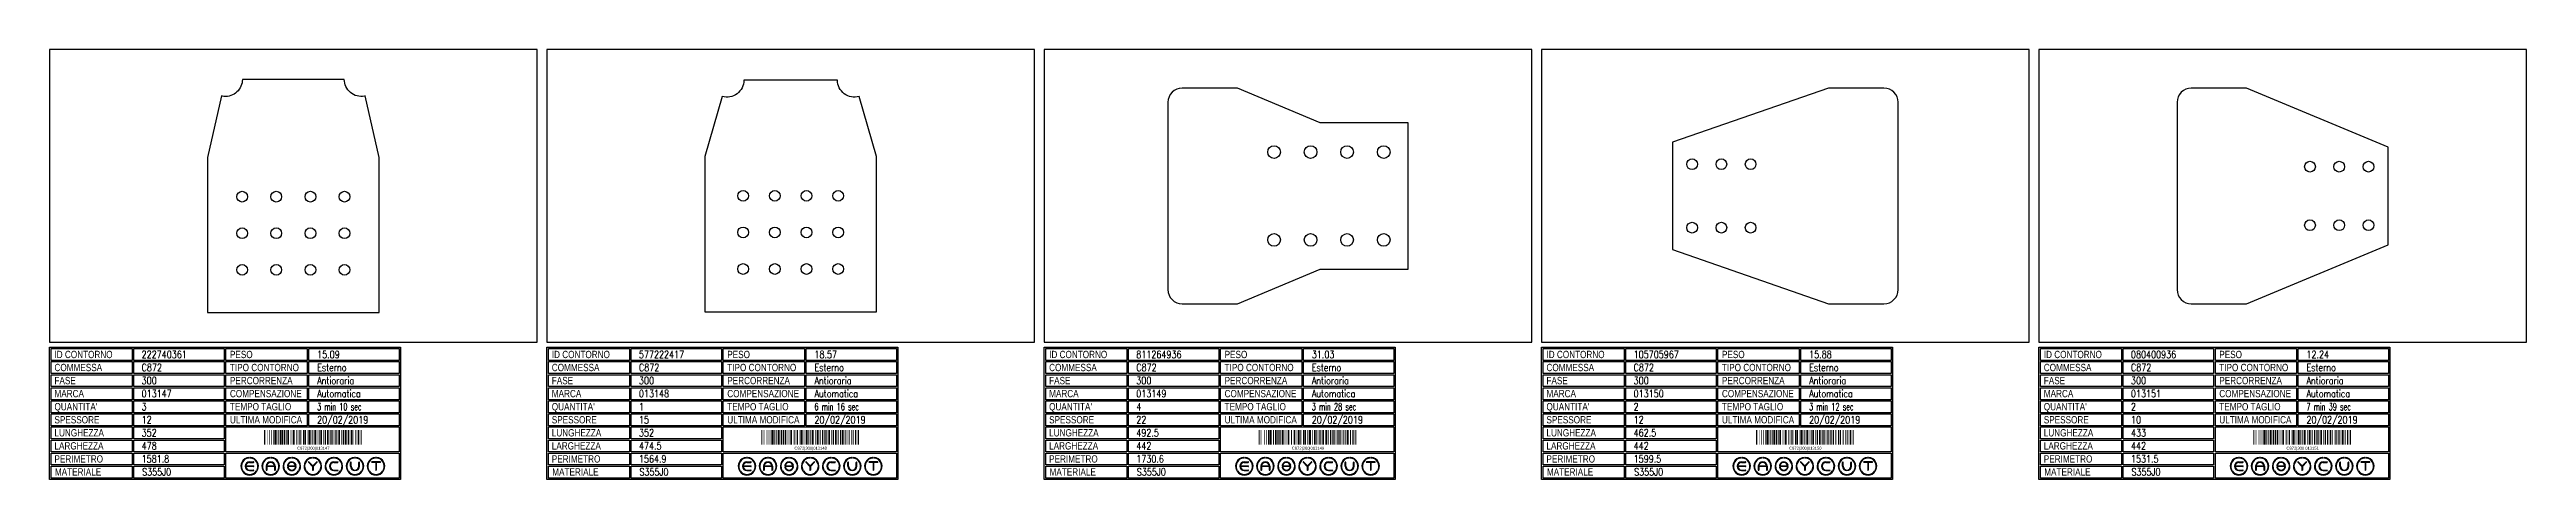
# Model space of a CAD drawing. Header units: millimetres. Extents: x 10000 to 55964, y 10000 to 31380.
# Drawn here: x 10000 to 15080, y 21289 to 22170 of the extents above; entities that cross this region are included whole.
import ezdxf
from ezdxf.enums import TextEntityAlignment as Align

# ---------------------------------------------------------------- set-up
doc = ezdxf.new("R2010")
doc.units = ezdxf.units.MM
doc.styles.add('EasyCutStyle', font='romans.shx', dxfattribs={"width": 0.8})
doc.styles.add('EasyCutStyle1', font='arial.ttf', dxfattribs={"width": 0.8})
doc.styles.get("Standard").update_dxf_attribs({"font": 'arial.ttf'})

# ---------------------------------------------------------------- blocks, each defined once
blk = doc.blocks.new('BlockShape01')
at = {"color": 253}
blk.add_lwpolyline([(0, 0), (720, 0), (720, -271), (0, -271)], close=True, dxfattribs=at)
at = {"color": 2}
for points in [[(3, -2.9), (169.3, -2.9), (169.3, -27.3), (3, -27.3)], [(3, -2.9), (169.3, -2.9), (169.3, -27.3), (3, -27.3)], [(3, -29.6), (169.3, -29.6), (169.3, -54), (3, -54)], [(361.9, -2.9), (528.3, -2.9), (528.3, -27.3), (361.9, -27.3)], [(361.9, -29.6), (528.3, -29.6), (528.3, -54), (361.9, -54)], [(3, -56.4), (169.3, -56.4), (169.3, -80.8), (3, -80.8)], [(3, -83.1), (169.3, -83.1), (169.3, -107.6), (3, -107.6)], [(361.9, -56.4), (528.3, -56.4), (528.3, -80.8), (361.9, -80.8)], [(361.9, -83.1), (528.3, -83.1), (528.3, -107.6), (361.9, -107.6)], [(3, -109.9), (169.3, -109.9), (169.3, -134.3), (3, -134.3)], [(3, -136.7), (169.3, -136.7), (169.3, -161.1), (3, -161.1)], [(361.9, -109.9), (528.3, -109.9), (528.3, -134.3), (361.9, -134.3)], [(361.9, -136.7), (528.3, -136.7), (528.3, -161.1), (361.9, -161.1)], [(3, -163.4), (169.3, -163.4), (169.3, -187.9), (3, -187.9)], [(3, -190.2), (169.3, -190.2), (169.3, -214.6), (3, -214.6)], [(3, -217), (169.3, -217), (169.3, -241.4), (3, -241.4)], [(3, -243.7), (169.3, -243.7), (169.3, -268.1), (3, -268.1)]]:
    blk.add_lwpolyline(points, close=True, dxfattribs=at)
at = {"color": 1}
for points in [[(172.7, -2.9), (358.1, -2.9), (358.1, -27.3), (172.7, -27.3)], [(172.7, -29.6), (358.1, -29.6), (358.1, -54), (172.7, -54)], [(531.6, -2.9), (717, -2.9), (717, -27.3), (531.6, -27.3)], [(531.6, -29.6), (717, -29.6), (717, -54), (531.6, -54)], [(172.7, -56.4), (358.1, -56.4), (358.1, -80.8), (172.7, -80.8)], [(172.7, -83.1), (358.1, -83.1), (358.1, -107.6), (172.7, -107.6)], [(531.6, -56.4), (717, -56.4), (717, -80.8), (531.6, -80.8)], [(531.6, -83.1), (717, -83.1), (717, -107.6), (531.6, -107.6)], [(172.7, -109.9), (358.1, -109.9), (358.1, -134.3), (172.7, -134.3)], [(172.7, -136.7), (358.1, -136.7), (358.1, -161.1), (172.7, -161.1)], [(531.6, -109.9), (717, -109.9), (717, -134.3), (531.6, -134.3)], [(531.6, -136.7), (717, -136.7), (717, -161.1), (531.6, -161.1)], [(172.7, -163.4), (358.1, -163.4), (358.1, -187.9), (172.7, -187.9)], [(172.7, -190.2), (358.1, -190.2), (358.1, -214.6), (172.7, -214.6)], [(361.9, -163.4), (717, -163.4), (717, -214.6), (361.9, -214.6)], [(172.7, -217), (358.1, -217), (358.1, -241.4), (172.7, -241.4)], [(172.7, -243.7), (358.1, -243.7), (358.1, -268.1), (172.7, -268.1)], [(361.9, -217), (717, -217), (717, -268.1), (361.9, -268.1)]]:
    blk.add_lwpolyline(points, close=True, dxfattribs=at)
at = {"color": 161, "style": 'EasyCutStyle1', "width": 0.8}
for s, p in [('COMMESSA', (10.1, -49.1)), ('ID CONTORNO', (10.1, -22.4)), ('TIPO CONTORNO', (370, -49.1)), ('PESO', (370, -22.4)), ('FASE', (10.1, -75.9)), ('MARCA', (10.1, -102.6)), ('COMPENSAZIONE', (370, -102.6)), ('PERCORRENZA', (370, -75.9)), ("QUANTITA'", (10.1, -129.4)), ('SPESSORE', (10.1, -156.2)), ('TEMPO TAGLIO', (370, -129.4)), ('ULTIMA MODIFICA', (370, -156.2)), ('LUNGHEZZA', (10.1, -182.9)), ('LARGHEZZA', (10.1, -209.7)), ('PERIMETRO', (10.1, -236.5)), ('MATERIALE', (11, -263.2))]:
    blk.add_text(s, height=15, dxfattribs=at).set_placement(p)
at = {"style": 'EasyCutStyle'}
for tag, p, width in [('ORDERSHAPE', (188.9, -49.1), 0.8), ('IDSHAPE', (188.9, -22.4), 0.8), ('TYPESHAPE', (548.8, -49.1), 0.8), ('WEIGTHSHAPE', (548.8, -22.4), 0.8), ('PHASESHAPE', (188.9, -75.9), 0.8), ('MKSHAPE', (188.9, -102.6), 0.8), ('JOUSHAPE', (548.8, -75.9), 0.8), ('COMPSHAPE', (548.8, -102.6), 0.8), ('TKSHAPE', (188.9, -156.2), 0.8), ('QTASHAPE', (188.9, -129.4), 0.8), ('TIMECUTSHAPE', (548.8, -129.4), 0.65), ('LASTMODIFYSHAPE', (548.8, -156.2), 0.8), ('LENGTHSHAPE', (188.9, -182.9), 0.8), ('HEIGHTSHAPE', (188.9, -209.7), 0.8), ('PERIMETERSHAPE', (188.9, -236.5), 0.8), ('MATSHAPE', (189.8, -263.2), 0.8)]:
    blk.add_attdef(tag, p, '', height=15, dxfattribs=dict(at, width=width))
blk = doc.blocks.new('Logo')
for color, points in [(140, [(-144.9, -7.2, -1), (-145.9, -7.6, -0.520567), (-131.2, 17.9, -1), (-131.1, 16.9, 0.520567)]), (256, [(-121.7, 0.5), (-137.5, 0.5, -0.394366), (-129.6, 7.9), (-121.7, 7.9, 1), (-121.7, 9), (-129.6, 9, 1), (-129.6, -9), (-121.7, -9, 1), (-121.7, -7.9), (-129.6, -7.9, -0.394366), (-137.5, -0.5), (-121.7, -0.5, 1)]), (140, [(-114.3, -7.2, 1), (-113.3, -7.6, 0.520567), (-128, 17.9, 0.916853), (-128.2, 16.9, 0.043377), (-128.1, 16.9, -0.520567)]), (140, [(-101.7, -7.2, -1), (-102.7, -7.6, -0.520567), (-88, 17.9, -1), (-87.9, 16.9, 0.520567)]), (140, [(-71.1, -7.2, 1), (-70.1, -7.6, 0.520567), (-84.8, 17.9, 1), (-84.9, 16.9, -0.520567)]), (140, [(-58.5, -7.2, -1), (-59.5, -7.6, -0.520567), (-44.8, 17.9, -1), (-44.7, 16.9, 0.520567)]), (256, [(-36.6, -0.5, -0.486114), (-35.5, -1.9, -0.776377), (-50.9, -2, 1), (-51.9, -2.3, 0.776377), (-34.5, -2.1, 0.486114), (-36.6, 0.5), (-49.8, 0.5, -0.486114), (-50.9, 1.9, -0.776377), (-35.5, 2, 1), (-34.5, 2.3, 0.776377), (-51.9, 2.1, 0.486114), (-49.8, -0.5)]), (140, [(-27.9, -7.2, 1), (-26.9, -7.6, 0.520567), (-41.6, 17.9, 1), (-41.7, 16.9, -0.520567)]), (140, [(-15.3, -7.2, -1), (-16.3, -7.6, -0.520567), (-1.6, 17.9, -1), (-1.5, 16.9, 0.520567)]), (256, [(0, 0.8), (-8.1, 8.8, 1), (-8.8, 8.1), (-0.5, -0.2), (-0.5, -7.9, 1), (0.5, -7.9), (0.5, -0.2), (8.8, 8.1, 1), (8.1, 8.8)]), (140, [(15.3, -7.2, 1), (16.3, -7.6, 0.520567), (1.6, 17.9, 1), (1.5, 16.9, -0.520567)]), (140, [(27.9, -7.2, -1), (26.9, -7.6, -0.520567), (41.6, 17.9, -1), (41.7, 16.9, 0.520567)]), (256, [(43.2, -9), (51.1, -9, 1), (51.1, -7.9), (43.2, -7.9, -1), (43.2, 7.9), (51.1, 7.9, 1), (51.1, 9), (43.2, 9, 1)]), (140, [(58.5, -7.2, 1), (59.5, -7.6, 0.520567), (44.8, 17.9, 1), (44.7, 16.9, -0.520567)]), (140, [(71.1, -7.2, -1), (70.1, -7.6, -0.520567), (84.8, 17.9, -1), (84.9, 16.9, 0.520567)]), (256, [(78.5, 0), (78.5, 7.9, 1), (77.4, 7.9), (77.4, 0, 1), (95.4, 0), (95.4, 7.9, 1), (94.3, 7.9), (94.3, 0, -1)]), (140, [(101.7, -7.2, 1), (102.7, -7.6, 0.520567), (88, 17.9, 1), (87.9, 16.9, -0.520567)]), (140, [(114.3, -7.2, -1), (113.3, -7.6, -0.520567), (128, 17.9, -1), (128.1, 16.9, 0.520567)]), (256, [(121.1, 9, 1), (121.1, 7.9), (129.1, 7.9), (129.1, -7.9, 1), (130.1, -7.9), (130.1, 7.9), (138.1, 7.9, 1), (138.1, 9)]), (140, [(144.9, -7.2, 1), (145.9, -7.6, 0.520567), (131.2, 17.9, 1), (131.1, 16.9, -0.520567)]), (140, [(-114.9, -10.3, 1), (-115.7, -9.7, -0.520567), (-143.5, -9.7, 1), (-144.3, -10.3, 0.520567)]), (140, [(-71.7, -10.3, 1), (-72.5, -9.7, -0.520567), (-100.3, -9.7, 1), (-101.1, -10.3, 0.520567)]), (140, [(-28.5, -10.3, 1), (-29.3, -9.7, -0.520567), (-57.1, -9.7, 1), (-57.9, -10.3, 0.520567)]), (140, [(14.7, -10.3, 1), (13.9, -9.7, -0.520567), (-13.9, -9.7, 1), (-14.7, -10.3, 0.520567)]), (140, [(57.9, -10.3, 1), (57.1, -9.7, -0.520567), (29.3, -9.7, 1), (28.5, -10.3, 0.520567)]), (140, [(101.1, -10.3, 1), (100.3, -9.7, -0.520567), (72.5, -9.7, 1), (71.7, -10.3, 0.520567)]), (140, [(144.3, -10.3, 1), (143.5, -9.7, -0.520567), (115.7, -9.7, 1), (114.9, -10.3, 0.520567)])]:
    blk.add_hatch(color=color).paths.add_polyline_path(points)
h = blk.add_hatch(color=256)
h.paths.add_polyline_path([(-78.5, -0.5), (-78.5, -7.9, 1), (-77.4, -7.9), (-77.4, 0, 1), (-95.4, 0), (-95.4, -7.9, 1), (-94.3, -7.9), (-94.3, -0.5)])
h.paths.add_polyline_path([(-94.3, 0.5, -0.933992), (-78.5, 0.5)], flags=16)
for p, q in [((-121.7, 0.5), (-137.5, 0.5)), ((-129.6, 9), (-121.7, 9)), ((-129.6, 7.9), (-121.7, 7.9)), ((-95.4, 0), (-95.4, -7.9)), ((-78.5, 0.5), (-94.3, 0.5)), ((-77.4, 0), (-77.4, -7.9)), ((-36.6, 0.5), (-49.8, 0.5)), ((-0.5, -0.2), (-8.8, 8.1)), ((0, 0.8), (-8.1, 8.8)), ((0, 0.8), (8.1, 8.8)), ((0.5, -0.2), (8.8, 8.1)), ((43.2, 9), (51.1, 9)), ((43.2, 7.9), (51.1, 7.9)), ((77.4, 0), (77.4, 7.9)), ((78.5, 0), (78.5, 7.9)), ((94.3, 0), (94.3, 7.9)), ((95.4, 0), (95.4, 7.9)), ((138.1, 9), (121.1, 9)), ((129.1, 7.9), (121.1, 7.9)), ((129.1, 7.9), (129.1, -7.9)), ((130.1, 7.9), (130.1, -7.9)), ((138.1, 7.9), (130.1, 7.9)), ((-121.7, -0.5), (-137.5, -0.5)), ((-129.6, -7.9), (-121.7, -7.9)), ((-129.6, -9), (-121.7, -9)), ((-94.3, -0.5), (-94.3, -7.9)), ((-78.5, -0.5), (-94.3, -0.5)), ((-78.5, -0.5), (-78.5, -7.9)), ((-36.6, -0.5), (-49.8, -0.5)), ((-0.5, -0.2), (-0.5, -7.9)), ((0.5, -0.2), (0.5, -7.9)), ((43.2, -7.9), (51.1, -7.9)), ((43.2, -9), (51.1, -9))]:
    blk.add_line(p, q)
at = {"color": 140}
for centre, radius, start, end in [((-129.6, 0), 18, 95, 205), ((-129.6, 0), 16.9, 95, 205), ((-131.1, 17.4), 0.54, 275, 95), ((-128.1, 17.4), 0.54, 85, 265), ((-129.6, 0), 16.9, 335, 85), ((-129.6, 0), 18, 335, 85), ((-86.4, 0), 18, 95, 205), ((-86.4, 0), 16.9, 95, 205), ((-87.9, 17.4), 0.54, 275, 95), ((-84.9, 17.4), 0.54, 85, 265), ((-86.4, 0), 16.9, 335, 85), ((-86.4, 0), 18, 335, 85), ((-43.2, 0), 18, 95, 205), ((-43.2, 0), 16.9, 95, 205), ((-44.7, 17.4), 0.54, 275, 95), ((-41.7, 17.4), 0.54, 85, 265), ((-43.2, 0), 16.9, 335, 85), ((-43.2, 0), 18, 335, 85), ((0, 0), 18, 95, 205), ((0, 0), 16.9, 95, 205), ((-1.5, 17.4), 0.54, 275, 95), ((1.5, 17.4), 0.54, 85, 265), ((0, 0), 16.9, 335, 85), ((0, 0), 18, 335, 85), ((43.2, 0), 18, 95, 205), ((43.2, 0), 16.9, 95, 205), ((41.7, 17.4), 0.54, 275, 95), ((44.7, 17.4), 0.54, 85, 265), ((43.2, 0), 16.9, 335, 85), ((43.2, 0), 18, 335, 85), ((86.4, 0), 18, 95, 205), ((86.4, 0), 16.9, 95, 205), ((84.9, 17.4), 0.54, 275, 95), ((87.9, 17.4), 0.54, 85, 265), ((86.4, 0), 16.9, 335, 85), ((86.4, 0), 18, 335, 85), ((129.6, 0), 18, 95, 205), ((129.6, 0), 16.9, 95, 205), ((128.1, 17.4), 0.54, 275, 95), ((131.1, 17.4), 0.54, 85, 265), ((129.6, 0), 16.9, 335, 85), ((129.6, 0), 18, 335, 85), ((-145.4, -7.4), 0.54, 205, 25), ((-143.9, -10), 0.54, 35, 215), ((-129.6, 0), 18, 215, 325), ((-129.6, 0), 16.9, 215, 325), ((-115.3, -10), 0.54, 325, 145), ((-113.8, -7.4), 0.54, 155, 335), ((-102.2, -7.4), 0.54, 205, 25), ((-100.7, -10), 0.54, 35, 215), ((-86.4, 0), 18, 215, 325), ((-86.4, 0), 16.9, 215, 325), ((-72.1, -10), 0.54, 325, 145), ((-70.6, -7.4), 0.54, 155, 335), ((-59, -7.4), 0.54, 205, 25), ((-57.5, -10), 0.54, 35, 215), ((-43.2, 0), 18, 215, 325), ((-43.2, 0), 16.9, 215, 325), ((-28.9, -10), 0.54, 325, 145), ((-27.4, -7.4), 0.54, 155, 335), ((-15.8, -7.4), 0.54, 205, 25), ((-14.3, -10), 0.54, 35, 215), ((0, 0), 18, 215, 325), ((0, 0), 16.9, 215, 325), ((14.3, -10), 0.54, 325, 145), ((15.8, -7.4), 0.54, 155, 335), ((27.4, -7.4), 0.54, 205, 25), ((28.9, -10), 0.54, 35, 215), ((43.2, 0), 18, 215, 325), ((43.2, 0), 16.9, 215, 325), ((57.5, -10), 0.54, 325, 145), ((59, -7.4), 0.54, 155, 335), ((70.6, -7.4), 0.54, 205, 25), ((72.1, -10), 0.54, 35, 215), ((86.4, 0), 18, 215, 325), ((86.4, 0), 16.9, 215, 325), ((100.7, -10), 0.54, 325, 145), ((102.2, -7.4), 0.54, 155, 335), ((113.8, -7.4), 0.54, 205, 25), ((115.3, -10), 0.54, 35, 215), ((129.6, 0), 18, 215, 325), ((129.6, 0), 16.9, 215, 325), ((143.9, -10), 0.54, 325, 145), ((145.4, -7.4), 0.54, 155, 335)]:
    blk.add_arc(centre, radius, start, end, dxfattribs=at)
for centre, radius, start, end in [((-129.6, 0), 9, 90, 270), ((-129.6, 0), 7.92, 90, 176.0904), ((-121.7, 8.5), 0.54, 270, 90), ((-121.7, 0), 0.54, 270, 90), ((-86.4, 0), 9, 0, 180), ((-86.4, 0), 7.92, 3.9096, 176.0904), ((-49.8, 1.6), 2.16, 166.2998, 270), ((-43.2, 0), 9, 15, 166.2998), ((-43.2, 0), 7.92, 15, 166.2998), ((-49.8, 1.6), 1.08, 166.2998, 270), ((-36.6, -1.6), 2.16, 346.2998, 90), ((-35, 2.2), 0.54, 195, 15), ((-8.5, 8.5), 0.54, 45, 225), ((8.5, 8.5), 0.54, 315, 135), ((43.2, 0), 9, 90, 270), ((43.2, 0), 7.92, 90, 270), ((51.1, 8.5), 0.54, 270, 90), ((77.9, 7.9), 0.54, 0, 180), ((86.4, 0), 9, 180, 0), ((86.4, 0), 7.92, 180, 0), ((94.9, 7.9), 0.54, 0, 180), ((121.1, 8.5), 0.54, 90, 270), ((138.1, 8.5), 0.54, 270, 90), ((-129.6, 0), 7.92, 183.9096, 270), ((-121.7, -8.5), 0.54, 270, 90), ((-94.9, -7.9), 0.54, 180, 0), ((-77.9, -7.9), 0.54, 180, 0), ((-51.4, -2.2), 0.54, 15, 195), ((-43.2, 0), 9, 195, 346.2998), ((-43.2, 0), 7.92, 195, 346.2998), ((-36.6, -1.6), 1.08, 346.2998, 90), ((0, -7.9), 0.54, 180, 0), ((51.1, -8.5), 0.54, 270, 90), ((129.6, -7.9), 0.54, 180, 0)]:
    blk.add_arc(centre, radius, start, end)
blk = doc.blocks.new('222740361_128', base_point=(216, -281))
at = {"linetype": 'Continuous'}
for points, const_width in [([(217, -281), (217, -251)], 2), ([(219.5, -281), (219.5, -251)], 1), ([(222.5, -281), (222.5, -251)], 1), ([(227.5, -281), (227.5, -251)], 1), ([(231.5, -281), (231.5, -251)], 1), ([(236, -281), (236, -251)], 2), ([(239.5, -281), (239.5, -251)], 3), ([(242.5, -281), (242.5, -251)], 1), ([(246, -281), (246, -251)], 2), ([(250.5, -281), (250.5, -251)], 3), ([(254, -281), (254, -251)], 2), ([(257.5, -281), (257.5, -251)], 3), ([(261, -281), (261, -251)], 2), ([(265.5, -281), (265.5, -251)], 3), ([(269.5, -281), (269.5, -251)], 1), ([(271.5, -281), (271.5, -251)], 1), ([(273.5, -281), (273.5, -251)], 1), ([(277, -281), (277, -251)], 4), ([(283, -281), (283, -251)], 2), ([(286.5, -281), (286.5, -251)], 1), ([(289.5, -281), (289.5, -251)], 3), ([(293.5, -281), (293.5, -251)], 1), ([(297.5, -281), (297.5, -251)], 3), ([(301, -281), (301, -251)], 2), ([(304.5, -281), (304.5, -251)], 1), ([(308.5, -281), (308.5, -251)], 3), ([(312, -281), (312, -251)], 2), ([(315.5, -281), (315.5, -251)], 1), ([(317.5, -281), (317.5, -251)], 1), ([(321, -281), (321, -251)], 4), ([(326.5, -281), (326.5, -251)], 1), ([(330.5, -281), (330.5, -251)], 3), ([(334, -281), (334, -251)], 2), ([(337.5, -281), (337.5, -251)], 1), ([(341.5, -281), (341.5, -251)], 3), ([(346, -281), (346, -251)], 2), ([(349, -281), (349, -251)], 2), ([(352.5, -281), (352.5, -251)], 1), ([(355.5, -281), (355.5, -251)], 3), ([(359.5, -281), (359.5, -251)], 1), ([(363.5, -281), (363.5, -251)], 3), ([(368, -281), (368, -251)], 2), ([(371, -281), (371, -251)], 2), ([(374.5, -281), (374.5, -251)], 1), ([(378.5, -281), (378.5, -251)], 3), ([(382.5, -281), (382.5, -251)], 3), ([(386, -281), (386, -251)], 2), ([(389.5, -281), (389.5, -251)], 3), ([(392.5, -281), (392.5, -251)], 1), ([(396, -281), (396, -251)], 4), ([(399.5, -281), (399.5, -251)], 1), ([(404, -281), (404, -251)], 2), ([(409.5, -281), (409.5, -251)], 3), ([(412.5, -281), (412.5, -251)], 1), ([(415, -281), (415, -251)], 2)]:
    blk.add_lwpolyline(points, dxfattribs=dict(at, const_width=const_width))
blk.add_text('C872|300|013147', height=6).set_placement((317, -291.5), align=Align.CENTER)
blk = doc.blocks.new('577222417_128', base_point=(216, -282.75))
at = {"linetype": 'Continuous'}
for points, const_width in [([(217, -282.75), (217, -252.75)], 2), ([(219.5, -282.75), (219.5, -252.75)], 1), ([(222.5, -282.75), (222.5, -252.75)], 1), ([(227.5, -282.75), (227.5, -252.75)], 1), ([(231.5, -282.75), (231.5, -252.75)], 1), ([(236, -282.75), (236, -252.75)], 2), ([(239.5, -282.75), (239.5, -252.75)], 3), ([(242.5, -282.75), (242.5, -252.75)], 1), ([(246, -282.75), (246, -252.75)], 2), ([(250.5, -282.75), (250.5, -252.75)], 3), ([(254, -282.75), (254, -252.75)], 2), ([(257.5, -282.75), (257.5, -252.75)], 3), ([(261, -282.75), (261, -252.75)], 2), ([(265.5, -282.75), (265.5, -252.75)], 3), ([(269.5, -282.75), (269.5, -252.75)], 1), ([(271.5, -282.75), (271.5, -252.75)], 1), ([(273.5, -282.75), (273.5, -252.75)], 1), ([(277, -282.75), (277, -252.75)], 4), ([(283, -282.75), (283, -252.75)], 2), ([(286.5, -282.75), (286.5, -252.75)], 1), ([(289.5, -282.75), (289.5, -252.75)], 3), ([(293.5, -282.75), (293.5, -252.75)], 1), ([(297.5, -282.75), (297.5, -252.75)], 3), ([(301, -282.75), (301, -252.75)], 2), ([(304.5, -282.75), (304.5, -252.75)], 1), ([(308.5, -282.75), (308.5, -252.75)], 3), ([(312, -282.75), (312, -252.75)], 2), ([(315.5, -282.75), (315.5, -252.75)], 1), ([(317.5, -282.75), (317.5, -252.75)], 1), ([(321, -282.75), (321, -252.75)], 4), ([(326.5, -282.75), (326.5, -252.75)], 1), ([(330.5, -282.75), (330.5, -252.75)], 3), ([(334, -282.75), (334, -252.75)], 2), ([(337.5, -282.75), (337.5, -252.75)], 1), ([(341.5, -282.75), (341.5, -252.75)], 3), ([(346, -282.75), (346, -252.75)], 2), ([(349, -282.75), (349, -252.75)], 2), ([(352.5, -282.75), (352.5, -252.75)], 1), ([(355.5, -282.75), (355.5, -252.75)], 3), ([(359.5, -282.75), (359.5, -252.75)], 1), ([(363.5, -282.75), (363.5, -252.75)], 3), ([(368, -282.75), (368, -252.75)], 2), ([(371, -282.75), (371, -252.75)], 2), ([(374.5, -282.75), (374.5, -252.75)], 1), ([(378.5, -282.75), (378.5, -252.75)], 3), ([(382.5, -282.75), (382.5, -252.75)], 3), ([(385.5, -282.75), (385.5, -252.75)], 1), ([(389, -282.75), (389, -252.75)], 2), ([(392.5, -282.75), (392.5, -252.75)], 1), ([(396, -282.75), (396, -252.75)], 2), ([(400.5, -282.75), (400.5, -252.75)], 1), ([(404, -282.75), (404, -252.75)], 2), ([(409.5, -282.75), (409.5, -252.75)], 3), ([(412.5, -282.75), (412.5, -252.75)], 1), ([(415, -282.75), (415, -252.75)], 2)]:
    blk.add_lwpolyline(points, dxfattribs=dict(at, const_width=const_width))
blk.add_text('C872|300|013148', height=6).set_placement((317, -293.25), align=Align.CENTER)
blk = doc.blocks.new('811264936_128', base_point=(286.25, -299))
at = {"linetype": 'Continuous'}
for points, const_width in [([(287.25, -299), (287.25, -269)], 2), ([(289.75, -299), (289.75, -269)], 1), ([(292.75, -299), (292.75, -269)], 1), ([(297.75, -299), (297.75, -269)], 1), ([(301.75, -299), (301.75, -269)], 1), ([(306.25, -299), (306.25, -269)], 2), ([(309.75, -299), (309.75, -269)], 3), ([(312.75, -299), (312.75, -269)], 1), ([(316.25, -299), (316.25, -269)], 2), ([(320.75, -299), (320.75, -269)], 3), ([(324.25, -299), (324.25, -269)], 2), ([(327.75, -299), (327.75, -269)], 3), ([(331.25, -299), (331.25, -269)], 2), ([(335.75, -299), (335.75, -269)], 3), ([(339.75, -299), (339.75, -269)], 1), ([(341.75, -299), (341.75, -269)], 1), ([(343.75, -299), (343.75, -269)], 1), ([(347.25, -299), (347.25, -269)], 4), ([(353.25, -299), (353.25, -269)], 2), ([(356.75, -299), (356.75, -269)], 1), ([(359.75, -299), (359.75, -269)], 3), ([(363.75, -299), (363.75, -269)], 1), ([(367.75, -299), (367.75, -269)], 3), ([(371.25, -299), (371.25, -269)], 2), ([(374.75, -299), (374.75, -269)], 1), ([(378.75, -299), (378.75, -269)], 3), ([(382.25, -299), (382.25, -269)], 2), ([(385.75, -299), (385.75, -269)], 1), ([(387.75, -299), (387.75, -269)], 1), ([(391.25, -299), (391.25, -269)], 4), ([(396.75, -299), (396.75, -269)], 1), ([(400.75, -299), (400.75, -269)], 3), ([(404.25, -299), (404.25, -269)], 2), ([(407.75, -299), (407.75, -269)], 1), ([(411.75, -299), (411.75, -269)], 3), ([(416.25, -299), (416.25, -269)], 2), ([(419.25, -299), (419.25, -269)], 2), ([(422.75, -299), (422.75, -269)], 1), ([(425.75, -299), (425.75, -269)], 3), ([(429.75, -299), (429.75, -269)], 1), ([(433.75, -299), (433.75, -269)], 3), ([(438.25, -299), (438.25, -269)], 2), ([(441.25, -299), (441.25, -269)], 2), ([(444.75, -299), (444.75, -269)], 1), ([(448.75, -299), (448.75, -269)], 3), ([(452.75, -299), (452.75, -269)], 3), ([(456.75, -299), (456.75, -269)], 1), ([(459.25, -299), (459.25, -269)], 2), ([(463.25, -299), (463.25, -269)], 2), ([(467.75, -299), (467.75, -269)], 3), ([(470.75, -299), (470.75, -269)], 1), ([(474.25, -299), (474.25, -269)], 2), ([(479.75, -299), (479.75, -269)], 3), ([(482.75, -299), (482.75, -269)], 1), ([(485.25, -299), (485.25, -269)], 2)]:
    blk.add_lwpolyline(points, dxfattribs=dict(at, const_width=const_width))
blk.add_text('C872|300|013149', height=6).set_placement((387.25, -309.5), align=Align.CENTER)
blk = doc.blocks.new('105705967_128', base_point=(271.25, -299))
at = {"linetype": 'Continuous'}
for points, const_width in [([(272.25, -299), (272.25, -269)], 2), ([(274.75, -299), (274.75, -269)], 1), ([(277.75, -299), (277.75, -269)], 1), ([(282.75, -299), (282.75, -269)], 1), ([(286.75, -299), (286.75, -269)], 1), ([(291.25, -299), (291.25, -269)], 2), ([(294.75, -299), (294.75, -269)], 3), ([(297.75, -299), (297.75, -269)], 1), ([(301.25, -299), (301.25, -269)], 2), ([(305.75, -299), (305.75, -269)], 3), ([(309.25, -299), (309.25, -269)], 2), ([(312.75, -299), (312.75, -269)], 3), ([(316.25, -299), (316.25, -269)], 2), ([(320.75, -299), (320.75, -269)], 3), ([(324.75, -299), (324.75, -269)], 1), ([(326.75, -299), (326.75, -269)], 1), ([(328.75, -299), (328.75, -269)], 1), ([(332.25, -299), (332.25, -269)], 4), ([(338.25, -299), (338.25, -269)], 2), ([(341.75, -299), (341.75, -269)], 1), ([(344.75, -299), (344.75, -269)], 3), ([(348.75, -299), (348.75, -269)], 1), ([(352.75, -299), (352.75, -269)], 3), ([(356.25, -299), (356.25, -269)], 2), ([(359.75, -299), (359.75, -269)], 1), ([(363.75, -299), (363.75, -269)], 3), ([(367.25, -299), (367.25, -269)], 2), ([(370.75, -299), (370.75, -269)], 1), ([(372.75, -299), (372.75, -269)], 1), ([(376.25, -299), (376.25, -269)], 4), ([(381.75, -299), (381.75, -269)], 1), ([(385.75, -299), (385.75, -269)], 3), ([(389.25, -299), (389.25, -269)], 2), ([(392.75, -299), (392.75, -269)], 1), ([(396.75, -299), (396.75, -269)], 3), ([(401.25, -299), (401.25, -269)], 2), ([(404.25, -299), (404.25, -269)], 2), ([(407.75, -299), (407.75, -269)], 1), ([(410.75, -299), (410.75, -269)], 3), ([(414.75, -299), (414.75, -269)], 1), ([(418.75, -299), (418.75, -269)], 3), ([(423.25, -299), (423.25, -269)], 2), ([(426.25, -299), (426.25, -269)], 2), ([(429.75, -299), (429.75, -269)], 3), ([(433.75, -299), (433.75, -269)], 1), ([(436.75, -299), (436.75, -269)], 1), ([(440.75, -299), (440.75, -269)], 3), ([(444.25, -299), (444.25, -269)], 2), ([(447.75, -299), (447.75, -269)], 1), ([(450.75, -299), (450.75, -269)], 1), ([(455.25, -299), (455.25, -269)], 2), ([(459.25, -299), (459.25, -269)], 2), ([(464.75, -299), (464.75, -269)], 3), ([(467.75, -299), (467.75, -269)], 1), ([(470.25, -299), (470.25, -269)], 2)]:
    blk.add_lwpolyline(points, dxfattribs=dict(at, const_width=const_width))
blk.add_text('C872|300|013150', height=6).set_placement((372.25, -309.5), align=Align.CENTER)
blk = doc.blocks.new('080400936_128', base_point=(256.5, -299))
at = {"linetype": 'Continuous'}
for points, const_width in [([(257.5, -299), (257.5, -269)], 2), ([(260, -299), (260, -269)], 1), ([(263, -299), (263, -269)], 1), ([(268, -299), (268, -269)], 1), ([(272, -299), (272, -269)], 1), ([(276.5, -299), (276.5, -269)], 2), ([(280, -299), (280, -269)], 3), ([(283, -299), (283, -269)], 1), ([(286.5, -299), (286.5, -269)], 2), ([(291, -299), (291, -269)], 3), ([(294.5, -299), (294.5, -269)], 2), ([(298, -299), (298, -269)], 3), ([(301.5, -299), (301.5, -269)], 2), ([(306, -299), (306, -269)], 3), ([(310, -299), (310, -269)], 1), ([(312, -299), (312, -269)], 1), ([(314, -299), (314, -269)], 1), ([(317.5, -299), (317.5, -269)], 4), ([(323.5, -299), (323.5, -269)], 2), ([(327, -299), (327, -269)], 1), ([(330, -299), (330, -269)], 3), ([(334, -299), (334, -269)], 1), ([(338, -299), (338, -269)], 3), ([(341.5, -299), (341.5, -269)], 2), ([(345, -299), (345, -269)], 1), ([(349, -299), (349, -269)], 3), ([(352.5, -299), (352.5, -269)], 2), ([(356, -299), (356, -269)], 1), ([(358, -299), (358, -269)], 1), ([(361.5, -299), (361.5, -269)], 4), ([(367, -299), (367, -269)], 1), ([(371, -299), (371, -269)], 3), ([(374.5, -299), (374.5, -269)], 2), ([(378, -299), (378, -269)], 1), ([(382, -299), (382, -269)], 3), ([(386.5, -299), (386.5, -269)], 2), ([(389.5, -299), (389.5, -269)], 2), ([(393, -299), (393, -269)], 1), ([(396, -299), (396, -269)], 3), ([(400, -299), (400, -269)], 1), ([(404, -299), (404, -269)], 3), ([(408.5, -299), (408.5, -269)], 2), ([(411.5, -299), (411.5, -269)], 2), ([(415, -299), (415, -269)], 3), ([(419, -299), (419, -269)], 1), ([(422, -299), (422, -269)], 1), ([(426, -299), (426, -269)], 3), ([(430.5, -299), (430.5, -269)], 2), ([(433.5, -299), (433.5, -269)], 2), ([(437, -299), (437, -269)], 1), ([(440, -299), (440, -269)], 3), ([(444.5, -299), (444.5, -269)], 2), ([(450, -299), (450, -269)], 3), ([(453, -299), (453, -269)], 1), ([(455.5, -299), (455.5, -269)], 2)]:
    blk.add_lwpolyline(points, dxfattribs=dict(at, const_width=const_width))
blk.add_text('C872|300|013151', height=6).set_placement((357.5, -309.5), align=Align.CENTER)

msp = doc.modelspace()

# ---------------------------------------------------------------- linework, layer by layer
for p, q in [((11000, 22170), (10000, 22170)), ((10000, 22170), (10000, 21570)), ((11000, 21570), (11000, 22170)), ((12020, 22170), (11020, 22170)), ((11020, 22170), (11020, 21570)), ((12020, 21570), (12020, 22170)), ((13040, 22170), (12040, 22170)), ((12040, 22170), (12040, 21570)), ((13040, 21570), (13040, 22170)), ((14060, 22170), (13060, 22170)), ((13060, 22170), (13060, 21570)), ((14060, 21570), (14060, 22170)), ((15080, 22170), (14080, 22170)), ((14080, 22170), (14080, 21570)), ((15080, 21570), (15080, 22170)), ((10000, 21570), (11000, 21570)), ((11020, 21570), (12020, 21570)), ((12040, 21570), (13040, 21570)), ((13060, 21570), (14060, 21570)), ((14080, 21570), (15080, 21570))]:
    msp.add_line(p, q)
at = {"color": 2}
for points in [[(10324, 21631), (10676, 21631), (10676, 21949), (10647.5, 22075), (10646, 22074.5, -0.470998), (10604.5, 22109), (10395.5, 22109, -0.440679), (10357.5, 22074, -0.051123), (10352.5, 22075), (10324, 21949)], [(11344, 21632.8), (11696, 21632.8), (11696, 21950.8), (11660.5, 22073.8, -0.495566), (11616, 22107.3), (11424, 22107.3, -0.495566), (11379.5, 22073.8), (11344, 21950.8)], [(12436.3, 21649), (12606.3, 21720), (12786.3, 21720), (12786.3, 22020), (12606.3, 22020), (12436.3, 22091), (12322.8, 22091, 0.414214), (12293.8, 22062), (12293.8, 21678, 0.414214), (12322.8, 21649)], [(13648.8, 21649), (13762.3, 21649, 0.414214), (13791.3, 21678), (13791.3, 22062, 0.414214), (13762.3, 22091), (13648.8, 22091), (13328.8, 21980), (13328.8, 21760)], [(14506, 21649), (14796.5, 21770), (14796.5, 21970), (14506, 22091), (14392.5, 22091, 0.414214), (14363.5, 22062), (14363.5, 21678, 0.414214), (14392.5, 21649)]]:
    msp.add_lwpolyline(points, format="xyb", close=True, dxfattribs=at)
at = {"color": 4}
for centre, radius in [((12511.3, 21960), 13), ((12586.3, 21960), 13), ((12661.3, 21960), 13), ((12736.3, 21960), 13), ((13368.8, 21935), 11), ((13428.8, 21935), 11), ((13488.8, 21935), 11), ((14636, 21930), 11), ((14696, 21930), 11), ((14756, 21930), 11), ((10395, 21868.5), 11), ((10465, 21868.5), 11), ((10535, 21868.5), 11), ((10605, 21868.5), 11), ((11422.5, 21870.3), 11), ((11487.5, 21870.3), 11), ((11552.5, 21870.3), 11), ((11617.5, 21870.3), 11), ((10395, 21793.5), 11), ((10465, 21793.5), 11), ((10535, 21793.5), 11), ((10605, 21793.5), 11), ((11422.5, 21795.3), 11), ((11487.5, 21795.3), 11), ((11552.5, 21795.3), 11), ((11617.5, 21795.3), 11), ((13368.8, 21805), 11), ((13428.8, 21805), 11), ((13488.8, 21805), 11), ((14636, 21810), 11), ((14696, 21810), 11), ((14756, 21810), 11), ((12511.3, 21780), 13), ((12586.3, 21780), 13), ((12661.3, 21780), 13), ((12736.3, 21780), 13), ((10395, 21718.5), 11), ((10465, 21718.5), 11), ((10535, 21718.5), 11), ((10605, 21718.5), 11), ((11422.5, 21720.3), 11), ((11487.5, 21720.3), 11), ((11552.5, 21720.3), 11), ((11617.5, 21720.3), 11)]:
    msp.add_circle(centre, radius, dxfattribs=at)

# ---------------------------------------------------------------- block references
for p, values in [((10000, 21560), {'IDSHAPE': '222740361', 'ORDERSHAPE': 'C872', 'PHASESHAPE': '300', 'MKSHAPE': '013147', 'TKSHAPE': '12', 'LENGTHSHAPE': '352', 'HEIGHTSHAPE': '478', 'MATSHAPE': 'S355J0', 'LASTMODIFYSHAPE': '20/02/2019', 'PERIMETERSHAPE': '1581.8', 'WEIGTHSHAPE': '15.09', 'TYPESHAPE': 'Esterno', 'JOUSHAPE': 'Antioraria', 'COMPSHAPE': 'Automatica', 'TIMECUTSHAPE': '3 min 10 sec', 'QTASHAPE': '3'}), ((11020, 21560), {'IDSHAPE': '577222417', 'ORDERSHAPE': 'C872', 'PHASESHAPE': '300', 'MKSHAPE': '013148', 'TKSHAPE': '15', 'LENGTHSHAPE': '352', 'HEIGHTSHAPE': '474.5', 'MATSHAPE': 'S355J0', 'LASTMODIFYSHAPE': '20/02/2019', 'PERIMETERSHAPE': '1564.9', 'WEIGTHSHAPE': '18.57', 'TYPESHAPE': 'Esterno', 'JOUSHAPE': 'Antioraria', 'COMPSHAPE': 'Automatica', 'TIMECUTSHAPE': '6 min 16 sec', 'QTASHAPE': '1'}), ((12040, 21560), {'IDSHAPE': '811264936', 'ORDERSHAPE': 'C872', 'PHASESHAPE': '300', 'MKSHAPE': '013149', 'TKSHAPE': '22', 'LENGTHSHAPE': '492.5', 'HEIGHTSHAPE': '442', 'MATSHAPE': 'S355J0', 'LASTMODIFYSHAPE': '20/02/2019', 'PERIMETERSHAPE': '1730.6', 'WEIGTHSHAPE': '31.03', 'TYPESHAPE': 'Esterno', 'JOUSHAPE': 'Antioraria', 'COMPSHAPE': 'Automatica', 'TIMECUTSHAPE': '3 min 28 sec', 'QTASHAPE': '4'}), ((13060, 21560), {'IDSHAPE': '105705967', 'ORDERSHAPE': 'C872', 'PHASESHAPE': '300', 'MKSHAPE': '013150', 'TKSHAPE': '12', 'LENGTHSHAPE': '462.5', 'HEIGHTSHAPE': '442', 'MATSHAPE': 'S355J0', 'LASTMODIFYSHAPE': '20/02/2019', 'PERIMETERSHAPE': '1599.5', 'WEIGTHSHAPE': '15.88', 'TYPESHAPE': 'Esterno', 'JOUSHAPE': 'Antioraria', 'COMPSHAPE': 'Automatica', 'TIMECUTSHAPE': '3 min 12 sec', 'QTASHAPE': '2'}), ((14080, 21560), {'IDSHAPE': '080400936', 'ORDERSHAPE': 'C872', 'PHASESHAPE': '300', 'MKSHAPE': '013151', 'TKSHAPE': '10', 'LENGTHSHAPE': '433', 'HEIGHTSHAPE': '442', 'MATSHAPE': 'S355J0', 'LASTMODIFYSHAPE': '20/02/2019', 'PERIMETERSHAPE': '1531.5', 'WEIGTHSHAPE': '12.24', 'TYPESHAPE': 'Esterno', 'JOUSHAPE': 'Antioraria', 'COMPSHAPE': 'Automatica', 'TIMECUTSHAPE': '7 min 39 sec', 'QTASHAPE': '2'})]:
    msp.add_blockref('BlockShape01', p).add_auto_attribs(values)
for name, p in [('222740361_128', (10440, 21360.5)), ('577222417_128', (11460, 21360.5)), ('811264936_128', (12480, 21360.5)), ('105705967_128', (13500, 21360.5)), ('080400936_128', (14520, 21360.5)), ('Logo', (10540, 21316)), ('Logo', (11560, 21316)), ('Logo', (12580, 21316)), ('Logo', (13600, 21316)), ('Logo', (14620, 21316))]:
    msp.add_blockref(name, p)

doc.saveas('drawing.dxf')
